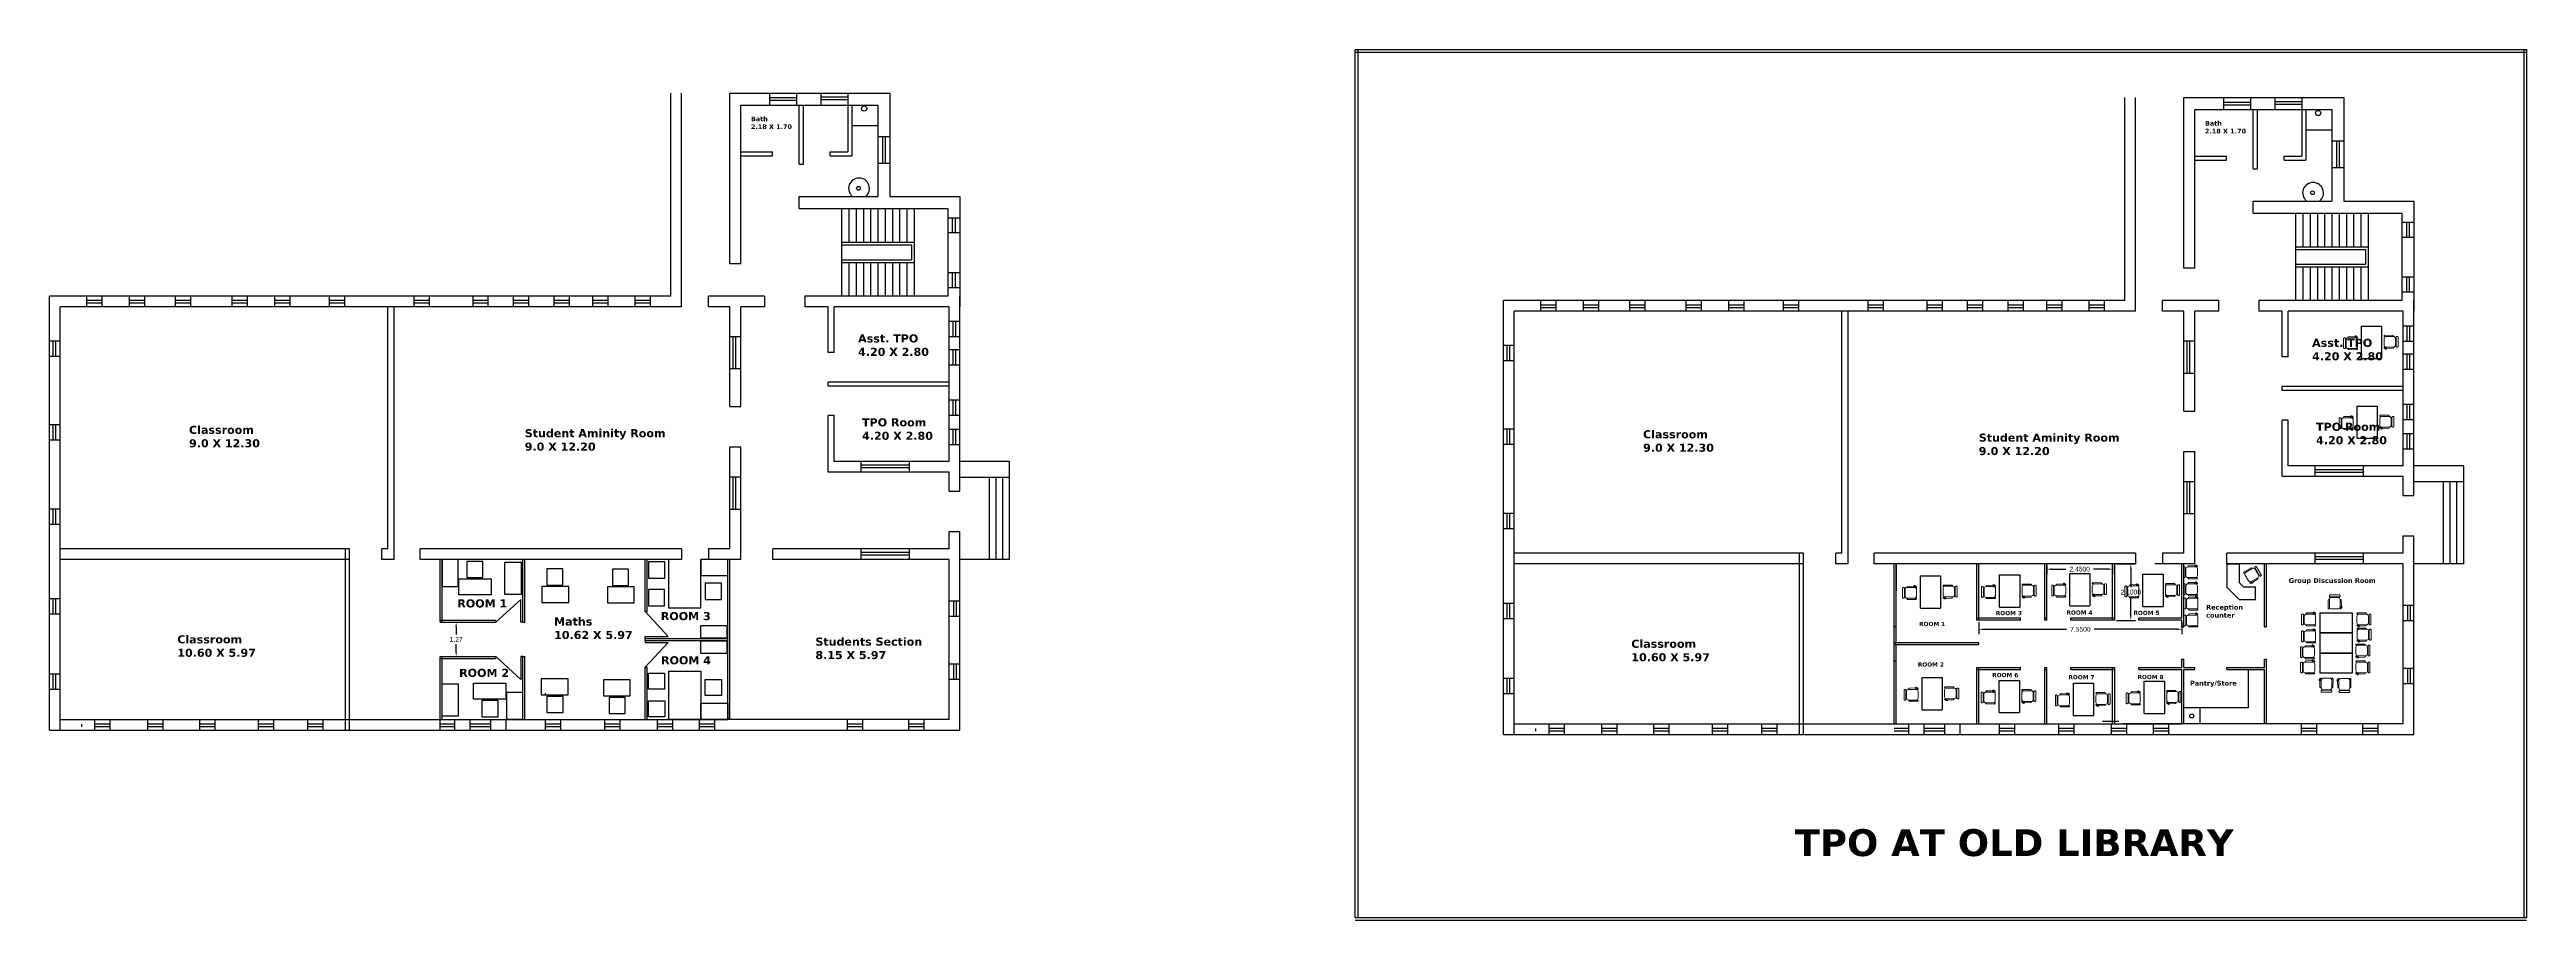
# Model space of a CAD drawing. Header units: inches. Extents: x 9 to 422, y -4 to 100.
# Drawn here: x 65.9 to 158, y 67 to 99.4 of the extents above; entities that cross this region are included whole.
import ezdxf

# ---------------------------------------------------------------- set-up
doc = ezdxf.new("R2010")
doc.units = ezdxf.units.IN
doc.header["$MEASUREMENT"] = 0
doc.layers.add('FUR', color=32, linetype='Continuous', lineweight=18)
doc.layers.add('FURN', color=10, linetype='Continuous', lineweight=9)
doc.dimstyles.get("Standard").update_dxf_attribs({"dimtxt": 0.18, "dimasz": 0.18, "dimexe": 0.18, "dimexo": 0.0625, "dimgap": 0.09, "dimtad": 0, "dimtih": 1, "dimtoh": 1, "dimdec": 4, "dimzin": 0, "dimdsep": 46, "dimtxsty": 'Standard', "dimcen": 0.09, "dimadec": 0, "dimazin": 0, "dimtfac": 1, "dimtdec": 4, "dimtofl": 0, "dimtmove": 0, "dimatfit": 3, "dimfxl": 1, "dimtolj": 1, "dimtzin": 0, "dimarcsym": 0})

msp = doc.modelspace()

# ---------------------------------------------------------------- texts
at = {"attachment_point": 1}
for s, insert, char_height, width in [('{\\fVerdana|b1|i0|c0|p34;Bath\\P2.18 X 1.70}', (91.98648, 96.8935), 0.1738292, 8.78742), ('{\\fVerdana|b1|i0|c0|p34;Bath\\P2.18 X 1.70}', (146.0427, 96.72853), 0.1738292, 8.78742), ('{\\fVerdana|b1|i0|c0|p34;Asst. TPO\\P4.20 X 2.80}', (95.96994, 88.78973), 0.3, 15.1656101), ('{\\fVerdana|b1|i0|c0|p34;Asst. TPO\\P4.20 X 2.80}', (150.02615, 88.62476), 0.3, 15.1656101), ('{\\fVerdana|b1|i0|c0|p34;TPO Room\\P4.20 X 2.80}', (96.11754, 85.66737), 0.3, 15.1656101), ('{\\fVerdana|b1|i0|c0|p34;Classroom\\P9.0 X 12.30}', (71.09713, 85.38905), 0.3, 15.1656101), ('{\\fVerdana|b1|i0|c0|p34;Student Aminity Room\\P9.0 X 12.20}', (83.5773, 85.26434), 0.3, 15.1656101), ('{\\fVerdana|b1|i0|c0|p34;Classroom\\P9.0 X 12.30}', (125.15334, 85.22408), 0.3, 15.1656101), ('{\\fVerdana|b1|i0|c0|p34;Student Aminity Room\\P9.0 X 12.20}', (137.63352, 85.09937), 0.3, 15.1656101), ('{\\fVerdana|b1|i0|c0|p34;TPO Room\\P4.20 X 2.80}', (150.17375, 85.5024), 0.3, 15.1656101), ('{\\fVerdana|b1|i0|c0|p34;Group Discussion Room}', (149.15555, 79.72), 0.1769591, 8.9456421), ('{\\fVerdana|b1|i0|c0|p34;ROOM 1}', (81.06952, 78.93194), 0.3, 15.1656101), ('{\\fVerdana|b1|i0|c0|p34;ROOM 3}', (88.63547, 78.45868), 0.3, 15.1656101), ('{\\fVerdana|b1|i0|c0|p34;ROOM 3}', (138.26641, 78.49903), 0.156805, 7.92681), ('{\\fVerdana|b1|i0|c0|p34;ROOM 4}', (140.89533, 78.51791), 0.156805, 7.92681), ('{\\fVerdana|b1|i0|c0|p34;ROOM 5}', (143.3851, 78.50582), 0.156805, 7.92681), ('{\\fVerdana|b1|i0|c0|p34;Reception \\Pcounter}', (146.08612, 78.72574), 0.1769591, 8.9456421), ('{\\fVerdana|b1|i0|c0|p34;Classroom\\P10.60 X 5.97}', (70.66032, 77.59459), 0.3, 15.1656101), ('{\\fVerdana|b1|i0|c0|p34;Maths\\P10.62 X 5.97}', (84.6693, 78.25735), 0.3, 15.1656101), ('{\\fVerdana|b1|i0|c0|p34;Students Section\\P8.15 X 5.97}', (94.38227, 77.51013), 0.3, 15.1656101), ('{\\fVerdana|b1|i0|c0|p34;Classroom\\P10.60 X 5.97}', (124.71654, 77.42962), 0.3, 15.1656101), ('{\\fVerdana|b1|i0|c0|p34;ROOM 1}', (135.41502, 78.09384), 0.156805, 7.92681), ('{\\fVerdana|b1|i0|c0|p34;ROOM 4}', (88.64435, 76.81536), 0.3, 15.1656101), ('{\\fVerdana|b1|i0|c0|p34;ROOM 2}', (135.37042, 76.58659), 0.156805, 7.92681), ('{\\fVerdana|b1|i0|c0|p34;ROOM 2}', (81.13817, 76.34699), 0.3, 15.1656101), ('{\\fVerdana|b1|i0|c0|p34;ROOM 6}', (138.13536, 76.1938), 0.156805, 7.92681), ('{\\fVerdana|b1|i0|c0|p34;ROOM 7}', (140.96641, 76.11336), 0.156805, 7.92681), ('{\\fVerdana|b1|i0|c0|p34;ROOM 8}', (143.535, 76.12074), 0.156805, 7.92681), ('{\\fVerdana|b1|i0|c0|p34;Pantry/Store}', (145.48371, 75.90238), 0.1769591, 8.9456421), ('{\\fVerdana|b1|i0|c0|p34;TPO AT OLD LIBRARY}', (130.7934, 70.38175), 1, 26.2659818)]:
    msp.add_mtext(s, dxfattribs=dict(at, insert=insert, char_height=char_height, width=width))

# ---------------------------------------------------------------- blocks, each defined once
blk = doc.blocks.new('*D35')
at = {"color": 0, "lineweight": -2, "transparency": 16777216}
for p, q in [((80.493, 78.079), (81.206, 78.079)), ((81.026, 77.899), (81.026, 77.621)), ((80.493, 76.804), (81.206, 76.804)), ((81.026, 76.984), (81.026, 77.261))]:
    blk.add_line(p, q, dxfattribs=at)
at = {"color": 0, "transparency": 16777216}
for points in [[(80.996, 77.899), (81.056, 77.899), (81.026, 78.079)], [(80.996, 76.984), (81.056, 76.984), (81.026, 76.804)]]:
    blk.add_solid(points, dxfattribs=at)
at = {"layer": 'Defpoints', "color": 0, "transparency": 16777216}
for p in [(80.43, 78.079), (81.026, 78.079), (80.43, 76.804)]:
    blk.add_point(p, dxfattribs=at)
at = {"color": 0, "transparency": 16777216, "insert": (81.026, 77.441), "char_height": 0.18, "attachment_point": 5}
blk.add_mtext('\\A1;1.27', dxfattribs=at)
blk = doc.blocks.new('CINE CHAIR')
at = {"layer": 'FUR', "color": 48, "lineweight": 0}
for p, q in [((448043.776, 57308.306), (448043.8, 57308.306)), ((448043.776, 57308.058), (448043.8, 57308.058))]:
    blk.add_line(p, q, dxfattribs=at)
blk.add_lwpolyline([(448043.45, 57308.434), (448043.678, 57308.423, -0.388092), (448043.695, 57308.404), (448043.695, 57308.401, -0.414214), (448043.676, 57308.382), (448043.367, 57308.382, -0.414214), (448043.348, 57308.401), (448043.348, 57308.404, -0.491313), (448043.377, 57308.423), (448043.384, 57308.436)], format="xyb", dxfattribs=at)
for points in [[(448043.424, 57308.382), (448043.7, 57308.382, -0.414214), (448043.776, 57308.306), (448043.776, 57308.058, -0.414214), (448043.7, 57307.982), (448043.424, 57307.982, -0.414214), (448043.348, 57308.058), (448043.348, 57308.306, -0.414214)], [(448043.379, 57307.938), (448043.678, 57307.94, 0.393133), (448043.695, 57307.959), (448043.695, 57307.963, 0.414214), (448043.676, 57307.982), (448043.367, 57307.982, 0.414214), (448043.348, 57307.963), (448043.348, 57307.966, 0.435766)], [(448043.828, 57308.382), (448043.842, 57308.382, -0.414214), (448043.871, 57308.353), (448043.871, 57308.01, -0.414214), (448043.842, 57307.982), (448043.828, 57307.982, -0.414214), (448043.8, 57308.01), (448043.8, 57308.353, -0.414214)]]:
    blk.add_lwpolyline(points, format="xyb", close=True, dxfattribs=at)
blk.add_circle((448043.417, 57308.422), 0.0249, dxfattribs=at)
blk.add_arc((448043.417, 57308.422), 0.0356, 19.66282, 156.94942, dxfattribs=at)
blk = doc.blocks.new('*D45')
at = {"color": 0, "lineweight": -2, "transparency": 16777216}
for p, q in [((142.749, 80.251), (143.466, 80.251)), ((143.286, 80.071), (143.286, 79.381)), ((143.286, 78.331), (143.286, 79.021)), ((142.749, 78.151), (143.466, 78.151))]:
    blk.add_line(p, q, dxfattribs=at)
at = {"color": 0, "transparency": 16777216}
for points in [[(143.256, 80.071), (143.316, 80.071), (143.286, 80.251)], [(143.256, 78.331), (143.316, 78.331), (143.286, 78.151)]]:
    blk.add_solid(points, dxfattribs=at)
at = {"layer": 'Defpoints', "color": 0, "transparency": 16777216}
for p in [(142.686, 80.251), (142.686, 78.151), (143.286, 78.151)]:
    blk.add_point(p, dxfattribs=at)
at = {"color": 0, "transparency": 16777216, "insert": (143.286, 79.201), "char_height": 0.18, "attachment_point": 5}
blk.add_mtext('\\A1;2.1000', dxfattribs=at)
blk = doc.blocks.new('*D46')
at = {"color": 0, "lineweight": -2, "transparency": 16777216}
for p, q in [((140.161, 80.189), (140.161, 79.875)), ((142.611, 80.189), (142.611, 79.875)), ((140.341, 80.055), (140.876, 80.055)), ((142.431, 80.055), (141.896, 80.055))]:
    blk.add_line(p, q, dxfattribs=at)
at = {"color": 0, "transparency": 16777216}
for points in [[(140.341, 80.085), (140.341, 80.025), (140.161, 80.055)], [(142.431, 80.085), (142.431, 80.025), (142.611, 80.055)]]:
    blk.add_solid(points, dxfattribs=at)
at = {"layer": 'Defpoints', "color": 0, "transparency": 16777216}
for p in [(140.161, 80.251), (142.611, 80.251), (142.611, 80.055)]:
    blk.add_point(p, dxfattribs=at)
at = {"color": 0, "transparency": 16777216, "insert": (141.386, 80.055), "char_height": 0.18, "attachment_point": 5}
blk.add_mtext('\\A1;2.4500', dxfattribs=at)
blk = doc.blocks.new('*D47')
at = {"color": 0, "lineweight": -2, "transparency": 16777216}
for p, q in [((137.636, 78.089), (137.636, 77.637)), ((137.816, 77.817), (140.901, 77.817)), ((145.006, 77.817), (141.921, 77.817)), ((145.186, 78.089), (145.186, 77.637))]:
    blk.add_line(p, q, dxfattribs=at)
at = {"color": 0, "transparency": 16777216}
for points in [[(137.816, 77.847), (137.816, 77.787), (137.636, 77.817)], [(145.006, 77.847), (145.006, 77.787), (145.186, 77.817)]]:
    blk.add_solid(points, dxfattribs=at)
at = {"layer": 'Defpoints', "color": 0, "transparency": 16777216}
for p in [(137.636, 78.151), (145.186, 78.151), (145.186, 77.817)]:
    blk.add_point(p, dxfattribs=at)
at = {"color": 0, "transparency": 16777216, "insert": (141.411, 77.817), "char_height": 0.18, "attachment_point": 5}
blk.add_mtext('\\A1;7.5500', dxfattribs=at)

# ---------------------------------------------------------------- dimensions: what is measured, and where the dimension line sits
for base, p1, p2, picture, middle in [((142.61136, 80.05507), (140.16136, 80.25142), (142.61136, 80.25142), '*D46', (141.38636, 80.05507)), ((145.18636, 77.81663), (137.63636, 78.15142), (145.18636, 78.15142), '*D47', (141.41136, 77.81663))]:
    dim = msp.add_linear_dim(base=base, p1=p1, p2=p2, dimstyle='Standard')
    dim.commit()
    dim.dimension.update_dxf_attribs({"geometry": picture, "text_midpoint": middle})
dim = msp.add_linear_dim(base=(143.28645, 78.15142), p1=(142.68636, 80.25142), p2=(142.68636, 78.15142), angle=90, dimstyle='Standard')
dim.commit()
dim.dimension.update_dxf_attribs({"geometry": '*D45', "text_midpoint": (143.28645, 79.20142)})
dim = msp.add_linear_dim(base=(81.0259222123, 78.0788894336), p1=(80.4301443953, 76.8038894336), p2=(80.4301443953, 78.0788894336), angle=90, dimstyle='Standard', override={"dimdec": 2})
dim.commit()
dim.dimension.update_dxf_attribs({"geometry": '*D35', "text_midpoint": (81.0259222123, 77.4413894336)})

# ---------------------------------------------------------------- linework, layer by layer
for p, q in [((114.45566, 99.38751), (157.99561, 99.38751)), ((114.45566, 67.08463), (114.45566, 99.38751)), ((114.45566, 99.28751), (157.99561, 99.28751)), ((114.55566, 67.08463), (114.55566, 99.38751)), ((157.89561, 99.38751), (157.89561, 67.08463)), ((157.99561, 99.38751), (157.99561, 67.08463)), ((89.00514, 90.21639), (89.00514, 97.76639)), ((89.40514, 89.81639), (89.40514, 97.76639)), ((91.20514, 97.76639), (97.15514, 97.76639)), ((91.20514, 97.76639), (97.15514, 97.76639)), ((91.20514, 91.41639), (91.20514, 97.76639)), ((92.67636, 97.76639), (92.67636, 97.31639)), ((93.67636, 97.76639), (93.67636, 97.31639)), ((94.5896, 97.76639), (94.5896, 97.31639)), ((95.5896, 97.76639), (95.5896, 95.58639)), ((97.15514, 97.76639), (97.15514, 93.91639)), ((91.60514, 97.31639), (96.70514, 97.31639)), ((91.60514, 91.41639), (91.60514, 97.31639)), ((93.67636, 97.58576), (92.67636, 97.58576)), ((93.67636, 97.48576), (92.67636, 97.48576)), ((93.78514, 95.11639), (93.78514, 97.31639)), ((93.93514, 95.11639), (93.93514, 97.31639)), ((95.5896, 97.60949), (94.5896, 97.60949)), ((95.5896, 97.50949), (94.5896, 97.50949)), ((95.7396, 97.31639), (95.7396, 95.43639)), ((96.70514, 97.31639), (96.70514, 93.91639)), ((143.06136, 90.05142), (143.06136, 97.60142)), ((143.46136, 89.65142), (143.46136, 97.60142)), ((145.26136, 91.25142), (145.26136, 97.60142)), ((145.26136, 97.60142), (151.21136, 97.60142)), ((145.26136, 97.60142), (151.21136, 97.60142)), ((145.66136, 97.15142), (150.76136, 97.15142)), ((145.66136, 91.25142), (145.66136, 97.15142)), ((146.73258, 97.60142), (146.73258, 97.15142)), ((147.73258, 97.42078), (146.73258, 97.42078)), ((147.73258, 97.32078), (146.73258, 97.32078)), ((147.73258, 97.60142), (147.73258, 97.15142)), ((147.84136, 94.95142), (147.84136, 97.15142)), ((147.99136, 94.95142), (147.99136, 97.15142)), ((148.64582, 97.60142), (148.64582, 97.15142)), ((149.64582, 97.44452), (148.64582, 97.44452)), ((149.64582, 97.34452), (148.64582, 97.34452)), ((149.64582, 97.60142), (149.64582, 95.42142)), ((149.79582, 97.15142), (149.79582, 95.27142)), ((150.76136, 97.15142), (150.76136, 93.75142)), ((151.21136, 97.60142), (151.21136, 93.75142)), ((95.7396, 96.56639), (96.70514, 96.56639)), ((97.15514, 96.14473), (96.70514, 96.14473)), ((96.88403, 95.14473), (96.88403, 96.14473)), ((96.98403, 95.14473), (96.98403, 96.14473)), ((149.79582, 96.40142), (150.76136, 96.40142)), ((151.21136, 95.97976), (150.76136, 95.97976)), ((150.94025, 94.97976), (150.94025, 95.97976)), ((151.04025, 94.97976), (151.04025, 95.97976)), ((91.60514, 95.58639), (92.78514, 95.58639)), ((91.60514, 95.43639), (92.78514, 95.43639)), ((92.78514, 95.43639), (92.78514, 95.58639)), ((93.78514, 95.11639), (93.93514, 95.11639)), ((94.93514, 95.58639), (95.5896, 95.58639)), ((94.93514, 95.43639), (94.93514, 95.58639)), ((94.93514, 95.43639), (95.7396, 95.43639)), ((97.15514, 95.14473), (96.70514, 95.14473)), ((145.66136, 95.42142), (146.84136, 95.42142)), ((145.66136, 95.27142), (146.84136, 95.27142)), ((146.84136, 95.27142), (146.84136, 95.42142)), ((147.84136, 94.95142), (147.99136, 94.95142)), ((148.99136, 95.42142), (149.64582, 95.42142)), ((148.99136, 95.27142), (148.99136, 95.42142)), ((148.99136, 95.27142), (149.79582, 95.27142)), ((151.21136, 94.97976), (150.76136, 94.97976)), ((93.78514, 93.91639), (96.70514, 93.91639)), ((93.78514, 93.46639), (93.78514, 93.91639)), ((93.78514, 93.46639), (99.30514, 93.46639)), ((95.35514, 93.46639), (95.35514, 92.11639)), ((95.62514, 93.46639), (95.62514, 92.21639)), ((95.89514, 93.46639), (95.89514, 92.21639)), ((96.16514, 93.46639), (96.16514, 92.21639)), ((96.43514, 93.46639), (96.43514, 92.21639)), ((96.70514, 93.46639), (96.70514, 92.21639)), ((96.97514, 93.46639), (96.97514, 92.21639)), ((97.15514, 93.91639), (99.75514, 93.91639)), ((97.24514, 93.46639), (97.24514, 92.21639)), ((97.51514, 93.46639), (97.51514, 92.21639)), ((97.78514, 93.46639), (97.78514, 92.21639)), ((98.05514, 93.46639), (98.05514, 90.21639)), ((99.30514, 93.46639), (99.30514, 90.21639)), ((99.30514, 93.12426), (99.75514, 93.12426)), ((99.48598, 92.57426), (99.48598, 93.12426)), ((99.58598, 92.57426), (99.58598, 93.12426)), ((99.75514, 93.91639), (99.75514, 89.81639)), ((147.84136, 93.75142), (150.76136, 93.75142)), ((147.84136, 93.30142), (147.84136, 93.75142)), ((147.84136, 93.30142), (153.36136, 93.30142)), ((149.41136, 93.30142), (149.41136, 91.95142)), ((149.68136, 93.30142), (149.68136, 92.05142)), ((149.95136, 93.30142), (149.95136, 92.05142)), ((150.22136, 93.30142), (150.22136, 92.05142)), ((150.49136, 93.30142), (150.49136, 92.05142)), ((150.76136, 93.30142), (150.76136, 92.05142)), ((151.03136, 93.30142), (151.03136, 92.05142)), ((151.21136, 93.75142), (153.81136, 93.75142)), ((151.30136, 93.30142), (151.30136, 92.05142)), ((151.57136, 93.30142), (151.57136, 92.05142)), ((151.84136, 93.30142), (151.84136, 92.05142)), ((152.11136, 93.30142), (152.11136, 90.05142)), ((153.36136, 93.30142), (153.36136, 90.05142)), ((153.81136, 93.75142), (153.81136, 89.65142)), ((95.35514, 92.21639), (98.05514, 92.21639)), ((95.35514, 92.11639), (97.95514, 92.11639)), ((95.35514, 92.11639), (95.35514, 90.21639)), ((97.95514, 92.11639), (97.95514, 91.56639)), ((99.30514, 92.57426), (99.75514, 92.57426)), ((153.36136, 92.95929), (153.81136, 92.95929)), ((153.36136, 92.40929), (153.81136, 92.40929)), ((153.5422, 92.40929), (153.5422, 92.95929)), ((153.6422, 92.40929), (153.6422, 92.95929)), ((91.60514, 91.41639), (91.20514, 91.41639)), ((95.35514, 91.56639), (97.95514, 91.56639)), ((95.35514, 91.46639), (98.05514, 91.46639)), ((95.62514, 91.46639), (95.62514, 90.21639)), ((95.89514, 91.46639), (95.89514, 90.21639)), ((96.16514, 91.46639), (96.16514, 90.21639)), ((96.43514, 91.46639), (96.43514, 90.21639)), ((96.70514, 91.46639), (96.70514, 90.21639)), ((96.97514, 91.46639), (96.97514, 90.21639)), ((97.24514, 91.46639), (97.24514, 90.21639)), ((97.51514, 91.46639), (97.51514, 90.21639)), ((97.78514, 91.46639), (97.78514, 90.21639)), ((145.66136, 91.25142), (145.26136, 91.25142)), ((149.41136, 92.05142), (152.11136, 92.05142)), ((149.41136, 91.95142), (152.01136, 91.95142)), ((149.41136, 91.95142), (149.41136, 90.05142)), ((149.41136, 91.40142), (152.01136, 91.40142)), ((149.41136, 91.30142), (152.11136, 91.30142)), ((149.68136, 91.30142), (149.68136, 90.05142)), ((149.95136, 91.30142), (149.95136, 90.05142)), ((150.22136, 91.30142), (150.22136, 90.05142)), ((150.49136, 91.30142), (150.49136, 90.05142)), ((150.76136, 91.30142), (150.76136, 90.05142)), ((151.03136, 91.30142), (151.03136, 90.05142)), ((151.30136, 91.30142), (151.30136, 90.05142)), ((151.57136, 91.30142), (151.57136, 90.05142)), ((151.84136, 91.30142), (151.84136, 90.05142)), ((152.01136, 91.95142), (152.01136, 91.40142)), ((99.30514, 91.08968), (99.75514, 91.08968)), ((99.30514, 90.53968), (99.75514, 90.53968)), ((99.48598, 90.53968), (99.48598, 91.08968)), ((99.58598, 90.53968), (99.58598, 91.08968)), ((153.36136, 90.92471), (153.81136, 90.92471)), ((153.36136, 90.37471), (153.81136, 90.37471)), ((153.5422, 90.37471), (153.5422, 90.92471)), ((153.6422, 90.37471), (153.6422, 90.92471)), ((65.91014, 74.06639), (65.91014, 90.21639)), ((89.00514, 90.21639), (65.91014, 90.21639)), ((66.31014, 74.06639), (66.31014, 89.81639)), ((89.40514, 89.81639), (66.31014, 89.81639)), ((67.3011, 89.81639), (67.3011, 90.21639)), ((67.3011, 90.05859), (67.8711, 90.05859)), ((67.3011, 89.95859), (67.8711, 89.95859)), ((67.8711, 89.81639), (67.8711, 90.21639)), ((68.88549, 89.81639), (68.88549, 90.21639)), ((68.88549, 90.05859), (69.45549, 90.05859)), ((68.88549, 89.95859), (69.45549, 89.95859)), ((69.45549, 89.81639), (69.45549, 90.21639)), ((70.5992, 89.81639), (70.5992, 90.21639)), ((70.5992, 90.05859), (71.1692, 90.05859)), ((70.5992, 89.95859), (71.1692, 89.95859)), ((71.1692, 89.81639), (71.1692, 90.21639)), ((72.70093, 89.81639), (72.70093, 90.21639)), ((72.70093, 90.05859), (73.27093, 90.05859)), ((72.70093, 89.95859), (73.27093, 89.95859)), ((73.27093, 89.81639), (73.27093, 90.21639)), ((74.28532, 89.81639), (74.28532, 90.21639)), ((74.28532, 90.05859), (74.85532, 90.05859)), ((74.28532, 89.95859), (74.85532, 89.95859)), ((74.85532, 89.81639), (74.85532, 90.21639)), ((76.32238, 89.81639), (76.32238, 90.21639)), ((76.32238, 90.05859), (76.89238, 90.05859)), ((76.32238, 89.95859), (76.89238, 89.95859)), ((76.89238, 89.81639), (76.89238, 90.21639)), ((78.49014, 80.81639), (78.49014, 89.81639)), ((78.72014, 80.41639), (78.72014, 89.81639)), ((79.46372, 89.81639), (79.46372, 90.21639)), ((79.46372, 90.05859), (80.03372, 90.05859)), ((79.46372, 89.95859), (80.03372, 89.95859)), ((80.03372, 89.81639), (80.03372, 90.21639)), ((81.65338, 89.81639), (81.65338, 90.21639)), ((81.65338, 90.05859), (82.22338, 90.05859)), ((81.65338, 89.95859), (82.22338, 89.95859)), ((82.22338, 89.81639), (82.22338, 90.21639)), ((83.15934, 89.81639), (83.15934, 90.21639)), ((83.15934, 90.05859), (83.72934, 90.05859)), ((83.15934, 89.95859), (83.72934, 89.95859)), ((83.72934, 89.81639), (83.72934, 90.21639)), ((84.66531, 89.81639), (84.66531, 90.21639)), ((84.66531, 90.05859), (85.23531, 90.05859)), ((84.66531, 89.95859), (85.23531, 89.95859)), ((85.23531, 89.81639), (85.23531, 90.21639)), ((86.10719, 89.81639), (86.10719, 90.21639)), ((86.10719, 90.05859), (86.67719, 90.05859)), ((86.10719, 89.95859), (86.67719, 89.95859)), ((86.67719, 89.81639), (86.67719, 90.21639)), ((87.67725, 89.81639), (87.67725, 90.21639)), ((87.67725, 90.05859), (88.24725, 90.05859)), ((87.67725, 89.95859), (88.24725, 89.95859)), ((88.24725, 89.81639), (88.24725, 90.21639)), ((90.40514, 89.81639), (90.40514, 90.21639)), ((92.48831, 90.21639), (90.40514, 90.21639)), ((91.20514, 89.81639), (90.40514, 89.81639)), ((92.48831, 90.21639), (90.69579, 90.21639)), ((91.20514, 89.81639), (90.69579, 89.81639)), ((91.20514, 86.10305), (91.20514, 89.81639)), ((91.60514, 89.76639), (91.60514, 89.81639)), ((92.48831, 89.81639), (91.60514, 89.81639)), ((92.48831, 89.81639), (91.60514, 89.81639)), ((91.60514, 86.10305), (91.60514, 89.81639)), ((92.48831, 90.21639), (92.48831, 89.81639)), ((99.30514, 90.21639), (93.98831, 90.21639)), ((99.30514, 90.21639), (93.98831, 90.21639)), ((93.98831, 90.21639), (93.98831, 89.81639)), ((94.85514, 89.81639), (93.98831, 89.81639)), ((94.85514, 89.81639), (93.98831, 89.81639)), ((94.85514, 88.11639), (94.85514, 89.81639)), ((99.35514, 89.81639), (95.08514, 89.81639)), ((99.35514, 89.81639), (95.08514, 89.81639)), ((95.08514, 88.11639), (95.08514, 89.81639)), ((99.35514, 84.06639), (99.35514, 89.81639)), ((99.75514, 82.96029), (99.75514, 90.21639)), ((119.96636, 73.90142), (119.96636, 90.05142)), ((143.06136, 90.05142), (119.96636, 90.05142)), ((120.36636, 73.90142), (120.36636, 89.65142)), ((143.46136, 89.65142), (120.36636, 89.65142)), ((121.35732, 89.65142), (121.35732, 90.05142)), ((121.35732, 89.89362), (121.92732, 89.89362)), ((121.35732, 89.79362), (121.92732, 89.79362)), ((121.92732, 89.65142), (121.92732, 90.05142)), ((122.9417, 89.65142), (122.9417, 90.05142)), ((122.9417, 89.89362), (123.5117, 89.89362)), ((122.9417, 89.79362), (123.5117, 89.79362)), ((123.5117, 89.65142), (123.5117, 90.05142)), ((124.65542, 89.65142), (124.65542, 90.05142)), ((124.65542, 89.89362), (125.22542, 89.89362)), ((124.65542, 89.79362), (125.22542, 89.79362)), ((125.22542, 89.65142), (125.22542, 90.05142)), ((126.75715, 89.65142), (126.75715, 90.05142)), ((126.75715, 89.89362), (127.32715, 89.89362)), ((126.75715, 89.79362), (127.32715, 89.79362)), ((127.32715, 89.65142), (127.32715, 90.05142)), ((128.34153, 89.65142), (128.34153, 90.05142)), ((128.34153, 89.89362), (128.91153, 89.89362)), ((128.34153, 89.79362), (128.91153, 89.79362)), ((128.91153, 89.65142), (128.91153, 90.05142)), ((130.37859, 89.65142), (130.37859, 90.05142)), ((130.37859, 89.89362), (130.94859, 89.89362)), ((130.37859, 89.79362), (130.94859, 89.79362)), ((130.94859, 89.65142), (130.94859, 90.05142)), ((132.54636, 80.65142), (132.54636, 89.65142)), ((132.77636, 80.25142), (132.77636, 89.65142)), ((133.51994, 89.65142), (133.51994, 90.05142)), ((133.51994, 89.89362), (134.08994, 89.89362)), ((133.51994, 89.79362), (134.08994, 89.79362)), ((134.08994, 89.65142), (134.08994, 90.05142)), ((135.70959, 89.65142), (135.70959, 90.05142)), ((135.70959, 89.89362), (136.27959, 89.89362)), ((135.70959, 89.79362), (136.27959, 89.79362)), ((136.27959, 89.65142), (136.27959, 90.05142)), ((137.21556, 89.65142), (137.21556, 90.05142)), ((137.21556, 89.89362), (137.78556, 89.89362)), ((137.21556, 89.79362), (137.78556, 89.79362)), ((137.78556, 89.65142), (137.78556, 90.05142)), ((138.72153, 89.65142), (138.72153, 90.05142)), ((138.72153, 89.89362), (139.29153, 89.89362)), ((138.72153, 89.79362), (139.29153, 89.79362)), ((139.29153, 89.65142), (139.29153, 90.05142)), ((140.16341, 89.65142), (140.16341, 90.05142)), ((140.16341, 89.89362), (140.73341, 89.89362)), ((140.16341, 89.79362), (140.73341, 89.79362)), ((140.73341, 89.65142), (140.73341, 90.05142)), ((141.73346, 89.65142), (141.73346, 90.05142)), ((141.73346, 89.89362), (142.30346, 89.89362)), ((141.73346, 89.79362), (142.30346, 89.79362)), ((142.30346, 89.65142), (142.30346, 90.05142)), ((144.46136, 89.65142), (144.46136, 90.05142)), ((146.54452, 90.05142), (144.46136, 90.05142)), ((145.26136, 89.65142), (144.46136, 89.65142)), ((146.54452, 90.05142), (144.75201, 90.05142)), ((145.26136, 89.65142), (144.75201, 89.65142)), ((145.26136, 85.93807), (145.26136, 89.65142)), ((145.66136, 85.93807), (145.66136, 89.65142)), ((146.54452, 89.65142), (145.66136, 89.65142)), ((145.66136, 89.60142), (145.66136, 89.65142)), ((146.54452, 89.65142), (145.66136, 89.65142)), ((146.54452, 90.05142), (146.54452, 89.65142)), ((153.36136, 90.05142), (148.04452, 90.05142)), ((153.36136, 90.05142), (148.04452, 90.05142)), ((148.04452, 90.05142), (148.04452, 89.65142)), ((148.91136, 89.65142), (148.04452, 89.65142)), ((148.91136, 89.65142), (148.04452, 89.65142)), ((148.91136, 87.95142), (148.91136, 89.65142)), ((149.14136, 87.95142), (149.14136, 89.65142)), ((153.41136, 89.65142), (149.14136, 89.65142)), ((153.41136, 89.65142), (149.14136, 89.65142)), ((153.41136, 83.90142), (153.41136, 89.65142)), ((153.81136, 82.79532), (153.81136, 90.05142)), ((66.31014, 88.53523), (65.91014, 88.53523)), ((66.02779, 88.53523), (66.02779, 87.96523)), ((66.12779, 88.53523), (66.12779, 87.96523)), ((91.20514, 88.71486), (91.60514, 88.71486)), ((91.31432, 88.71486), (91.31432, 87.51486)), ((91.41432, 88.71486), (91.41432, 87.51486)), ((99.75514, 89.26456), (99.35514, 89.26456)), ((99.75514, 88.69456), (99.35514, 88.69456)), ((99.49546, 89.26456), (99.49546, 88.69456)), ((99.59546, 89.26456), (99.59546, 88.69456)), ((145.26136, 88.54989), (145.66136, 88.54989)), ((145.37054, 88.54989), (145.37054, 87.34989)), ((145.47054, 88.54989), (145.47054, 87.34989)), ((151.86217, 87.89787), (151.86217, 89.09787)), ((151.86217, 89.09787), (152.61217, 89.09787)), ((152.61217, 89.09787), (152.61217, 87.89787)), ((153.81136, 89.09959), (153.41136, 89.09959)), ((153.81136, 88.52959), (153.41136, 88.52959)), ((153.55168, 89.09959), (153.55168, 88.52959)), ((153.65168, 89.09959), (153.65168, 88.52959)), ((66.31014, 87.96523), (65.91014, 87.96523)), ((91.20514, 87.51486), (91.60514, 87.51486)), ((95.08514, 88.11639), (94.85514, 88.11639)), ((99.75514, 88.21644), (99.35514, 88.21644)), ((99.75514, 87.64644), (99.35514, 87.64644)), ((99.49546, 88.21644), (99.49546, 87.64644)), ((99.59546, 88.21644), (99.59546, 87.64644)), ((120.36636, 88.37026), (119.96636, 88.37026)), ((120.36636, 87.80026), (119.96636, 87.80026)), ((120.08401, 88.37026), (120.08401, 87.80026)), ((120.18401, 88.37026), (120.18401, 87.80026)), ((149.14136, 87.95142), (148.91136, 87.95142)), ((151.86217, 87.89787), (152.61217, 87.89787)), ((153.81136, 88.05147), (153.41136, 88.05147)), ((153.81136, 87.48147), (153.41136, 87.48147)), ((153.55168, 88.05147), (153.55168, 87.48147)), ((153.65168, 88.05147), (153.65168, 87.48147)), ((99.35514, 87.01639), (94.85514, 87.01639)), ((94.85514, 86.86639), (94.85514, 87.01639)), ((99.35514, 86.86639), (94.85514, 86.86639)), ((145.26136, 87.34989), (145.66136, 87.34989)), ((148.91136, 86.70142), (148.91136, 86.85142)), ((153.41136, 86.85142), (148.91136, 86.85142)), ((153.41136, 86.70142), (148.91136, 86.70142)), ((91.20514, 86.10305), (91.60514, 86.10305)), ((94.85514, 83.66639), (94.85514, 85.76639)), ((95.08514, 85.76639), (94.85514, 85.76639)), ((95.08514, 84.06639), (95.08514, 85.76639)), ((99.75514, 86.34648), (99.35514, 86.34648)), ((99.75514, 85.77648), (99.35514, 85.77648)), ((99.49546, 86.34648), (99.49546, 85.76737)), ((99.59546, 86.34648), (99.59546, 85.76737)), ((145.26136, 85.93807), (145.66136, 85.93807)), ((151.70078, 84.92269), (151.70078, 86.12269)), ((151.70078, 86.12269), (152.45078, 86.12269)), ((152.45078, 86.12269), (152.45078, 84.92269)), ((153.81136, 86.18151), (153.41136, 86.18151)), ((153.55168, 86.18151), (153.55168, 85.6024)), ((153.65168, 86.18151), (153.65168, 85.6024)), ((66.31014, 85.42999), (65.91014, 85.42999)), ((66.31014, 84.85999), (65.91014, 84.85999)), ((66.02779, 85.42999), (66.02779, 84.85999)), ((66.12779, 85.42999), (66.12779, 84.85999)), ((99.75514, 85.25605), (99.35514, 85.25605)), ((99.49546, 85.25605), (99.49546, 84.68605)), ((99.59546, 85.25605), (99.59546, 84.68605)), ((120.36636, 85.26502), (119.96636, 85.26502)), ((120.08401, 85.26502), (120.08401, 84.69502)), ((120.18401, 85.26502), (120.18401, 84.69502)), ((148.91136, 83.50142), (148.91136, 85.60142)), ((149.14136, 85.60142), (148.91136, 85.60142)), ((149.14136, 83.90142), (149.14136, 85.60142)), ((151.70078, 84.92269), (152.45078, 84.92269)), ((153.81136, 85.61151), (153.41136, 85.61151)), ((153.81136, 85.09108), (153.41136, 85.09108)), ((153.55168, 85.09108), (153.55168, 84.52108)), ((153.65168, 85.09108), (153.65168, 84.52108)), ((91.20514, 80.81639), (91.20514, 84.60305)), ((91.20514, 84.60305), (91.60514, 84.60305)), ((91.60514, 80.4146), (91.60514, 84.60305)), ((99.35514, 84.06639), (95.08514, 84.06639)), ((96.06662, 84.06639), (96.06662, 83.66639)), ((97.86662, 83.91876), (96.06662, 83.91876)), ((97.86662, 83.81876), (96.06662, 83.81876)), ((97.86662, 84.06639), (97.86662, 83.66639)), ((99.75514, 84.68605), (99.35514, 84.68605)), ((101.60514, 84.06639), (99.75514, 84.06639)), ((101.60514, 80.4146), (101.60514, 84.06639)), ((120.36636, 84.69502), (119.96636, 84.69502)), ((145.26136, 80.65142), (145.26136, 84.43807)), ((145.26136, 84.43807), (145.66136, 84.43807)), ((145.66136, 80.24963), (145.66136, 84.43807)), ((153.41136, 83.90142), (149.14136, 83.90142)), ((150.12283, 83.90142), (150.12283, 83.50142)), ((151.92283, 83.90142), (151.92283, 83.50142)), ((153.81136, 84.52108), (153.41136, 84.52108)), ((155.66136, 83.90142), (153.81136, 83.90142)), ((155.66136, 80.24963), (155.66136, 83.90142)), ((91.20514, 83.48718), (91.60514, 83.48718)), ((91.31432, 83.48718), (91.31432, 82.28718)), ((91.41432, 83.48718), (91.41432, 82.28718)), ((99.35514, 83.66639), (94.85514, 83.66639)), ((99.35514, 82.96029), (99.35514, 83.66639)), ((99.35514, 82.96029), (99.75514, 82.96029)), ((101.60514, 83.46639), (99.75514, 83.46639)), ((100.85514, 80.4146), (100.85514, 83.46639)), ((101.10514, 80.4146), (101.10514, 83.46639)), ((101.35514, 80.4146), (101.35514, 83.46639)), ((145.26136, 83.32221), (145.66136, 83.32221)), ((145.37054, 83.32221), (145.37054, 82.12221)), ((145.47054, 83.32221), (145.47054, 82.12221)), ((153.41136, 83.50142), (148.91136, 83.50142)), ((151.92283, 83.75378), (150.12283, 83.75378)), ((151.92283, 83.65378), (150.12283, 83.65378)), ((153.41136, 82.79532), (153.41136, 83.50142)), ((155.66136, 83.30142), (153.81136, 83.30142)), ((154.91136, 80.24963), (154.91136, 83.30142)), ((155.16136, 80.24963), (155.16136, 83.30142)), ((155.41136, 80.24963), (155.41136, 83.30142)), ((66.31014, 82.29206), (65.91014, 82.29206)), ((66.02779, 82.29206), (66.02779, 81.72206)), ((66.12779, 82.29206), (66.12779, 81.72206)), ((91.20514, 82.28718), (91.60514, 82.28718)), ((120.36636, 82.12709), (119.96636, 82.12709)), ((120.08401, 82.12709), (120.08401, 81.55709)), ((120.18401, 82.12709), (120.18401, 81.55709)), ((145.26136, 82.12221), (145.66136, 82.12221)), ((153.41136, 82.79532), (153.81136, 82.79532)), ((66.31014, 81.72206), (65.91014, 81.72206)), ((99.35514, 80.81639), (99.35514, 81.46029)), ((99.35514, 81.46029), (99.75514, 81.46029)), ((99.75514, 74.06639), (99.75514, 81.46029)), ((120.36636, 81.55709), (119.96636, 81.55709)), ((153.41136, 80.65142), (153.41136, 81.29532)), ((153.41136, 81.29532), (153.81136, 81.29532)), ((153.81136, 73.90142), (153.81136, 81.29532)), ((77.06014, 80.81639), (66.31014, 80.81639)), ((77.06014, 80.41639), (66.31014, 80.41639)), ((76.91014, 74.06639), (76.91014, 80.81639)), ((77.06014, 74.06639), (77.06014, 80.81639)), ((78.49014, 80.81639), (78.26014, 80.81639)), ((78.26014, 80.41639), (78.26014, 80.81639)), ((78.49014, 80.41639), (78.26014, 80.41639)), ((78.72014, 80.41639), (78.49014, 80.41639)), ((79.69014, 80.41639), (79.69014, 80.81639)), ((89.40514, 80.81639), (79.69014, 80.81639)), ((89.40514, 80.41639), (79.69014, 80.41639)), ((80.43014, 78.07889), (80.43014, 80.41639)), ((81.10131, 80.41616), (80.50131, 80.41616)), ((80.50131, 80.41616), (80.50131, 79.41616)), ((80.50514, 78.07889), (80.50514, 80.41639)), ((81.10131, 79.41616), (81.10131, 80.41616)), ((82.01814, 80.34386), (81.41814, 80.34386)), ((81.41814, 80.34386), (81.41814, 79.74386)), ((82.01814, 79.74386), (82.01814, 80.34386)), ((82.84166, 79.11557), (82.84166, 80.31557)), ((82.84166, 80.31557), (83.44166, 80.31557)), ((83.44166, 80.31557), (83.44166, 79.11557)), ((83.50514, 78.07889), (83.50514, 80.41639)), ((83.58014, 78.07889), (83.58014, 80.41639)), ((88.05514, 78.47889), (88.05514, 80.41639)), ((88.13014, 78.47889), (88.13014, 80.41639)), ((88.78012, 80.3251), (88.18012, 80.3251)), ((88.18012, 80.3251), (88.18012, 79.7251)), ((88.78012, 79.7251), (88.78012, 80.3251)), ((89.40514, 80.4146), (88.92692, 80.4146)), ((88.92692, 80.4146), (88.92692, 78.6146)), ((89.40514, 80.81639), (89.40514, 80.4146)), ((90.12692, 78.6146), (90.12692, 80.4146)), ((90.12692, 80.4146), (90.12692, 79.8146)), ((91.60514, 80.4146), (90.12692, 80.4146)), ((91.20514, 80.81639), (90.40514, 80.81639)), ((90.40514, 80.81639), (90.40514, 80.4146)), ((91.60514, 80.41639), (90.40514, 80.41639)), ((91.12692, 79.8146), (91.12692, 80.4146)), ((91.13014, 74.46639), (91.13014, 80.41639)), ((91.20514, 74.46612), (91.20514, 80.41639)), ((99.35514, 80.81639), (92.80514, 80.81639)), ((92.80514, 80.4146), (92.80514, 80.81639)), ((99.35514, 80.41639), (92.80514, 80.41639)), ((99.35514, 80.4146), (92.80514, 80.4146)), ((96.06662, 80.81639), (96.06662, 80.4146)), ((97.86662, 80.67941), (96.06662, 80.67941)), ((97.86662, 80.57941), (96.06662, 80.57941)), ((97.86662, 80.81639), (97.86662, 80.4146)), ((99.35514, 74.46612), (99.35514, 80.41639)), ((101.60514, 80.4146), (99.75514, 80.4146)), ((131.11636, 80.65142), (120.36636, 80.65142)), ((131.11636, 80.25142), (120.36636, 80.25142)), ((130.96636, 73.90142), (130.96636, 80.65142)), ((131.11636, 73.90142), (131.11636, 80.65142)), ((132.31636, 80.25142), (132.31636, 80.65142)), ((132.54636, 80.65142), (132.31636, 80.65142)), ((132.54636, 80.25142), (132.31636, 80.25142)), ((132.77636, 80.25142), (132.54636, 80.25142)), ((133.74636, 80.25142), (133.74636, 80.65142)), ((143.46136, 80.65142), (133.74636, 80.65142)), ((143.46136, 80.25142), (133.74636, 80.25142)), ((134.48636, 74.30142), (134.48636, 80.25142)), ((135.15752, 80.25119), (134.55752, 80.25119)), ((134.55752, 80.25119), (134.55752, 79.25119)), ((134.56136, 74.30142), (134.56136, 80.25142)), ((137.56136, 78.15142), (137.56136, 80.25142)), ((137.63636, 78.15142), (137.63636, 80.25142)), ((140.08636, 78.15142), (140.08636, 80.25142)), ((140.16136, 78.15142), (140.16136, 80.25142)), ((142.61136, 78.15142), (142.61136, 80.25142)), ((142.68636, 78.15142), (142.68636, 80.25142)), ((143.46136, 80.24963), (142.98314, 80.24963)), ((143.46136, 80.65142), (143.46136, 80.24963)), ((145.66136, 80.24963), (144.18314, 80.24963)), ((145.26136, 80.65142), (144.46136, 80.65142)), ((144.46136, 80.65142), (144.46136, 80.24963)), ((145.66136, 80.25142), (144.46136, 80.25142)), ((145.18636, 78.22642), (145.18636, 80.25142)), ((145.26136, 77.90438), (145.26136, 80.25142)), ((153.41136, 80.65142), (146.86136, 80.65142)), ((146.86136, 80.24963), (146.86136, 80.65142)), ((153.41136, 80.25142), (146.86136, 80.25142)), ((153.41136, 80.24963), (146.86136, 80.24963)), ((146.86136, 80.24963), (146.86136, 79.38323)), ((146.86136, 80.24963), (147.31136, 80.24963)), ((147.31136, 80.24963), (147.31136, 79.55905)), ((148.26136, 77.90438), (148.26136, 80.25142)), ((148.33636, 77.90438), (148.33636, 80.25142)), ((150.12283, 80.65142), (150.12283, 80.24963)), ((151.92283, 80.51444), (150.12283, 80.51444)), ((151.92283, 80.41444), (150.12283, 80.41444)), ((151.92283, 80.65142), (151.92283, 80.24963)), ((153.41136, 74.30115), (153.41136, 80.25142)), ((155.66136, 80.24963), (153.81136, 80.24963)), ((80.50131, 79.41616), (81.10131, 79.41616)), ((81.12928, 79.09427), (81.12928, 79.69427)), ((81.12928, 79.69427), (82.32928, 79.69427)), ((81.41814, 79.74386), (82.01814, 79.74386)), ((82.32928, 79.69427), (82.32928, 79.09427)), ((84.21063, 79.40952), (84.21063, 78.80952)), ((85.21063, 79.40952), (84.21063, 79.40952)), ((84.99567, 80.06288), (84.39567, 80.06288)), ((84.39567, 80.06288), (84.39567, 79.46288)), ((84.39567, 79.46288), (84.99567, 79.46288)), ((84.99567, 79.46288), (84.99567, 80.06288)), ((85.21063, 78.80952), (85.21063, 79.40952)), ((86.65053, 79.39687), (86.65053, 78.79687)), ((87.65053, 79.39687), (86.65053, 79.39687)), ((87.43558, 80.05023), (86.83558, 80.05023)), ((86.83558, 80.05023), (86.83558, 79.45023)), ((86.83558, 79.45023), (87.43558, 79.45023)), ((87.43558, 79.45023), (87.43558, 80.05023)), ((87.65053, 78.79687), (87.65053, 79.39687)), ((88.77309, 79.29278), (88.17309, 79.29278)), ((88.17309, 79.29278), (88.17309, 78.69278)), ((88.18012, 79.7251), (88.78012, 79.7251)), ((88.77309, 78.69278), (88.77309, 79.29278)), ((90.12692, 79.8146), (91.12692, 79.8146)), ((90.8866, 79.52962), (90.2866, 79.52962)), ((90.2866, 79.52962), (90.2866, 78.92962)), ((90.8866, 78.92962), (90.8866, 79.52962)), ((135.46668, 78.60759), (135.46668, 79.80759)), ((135.46668, 79.80759), (136.21668, 79.80759)), ((136.21668, 79.80759), (136.21668, 78.60759)), ((138.4045, 78.64018), (138.4045, 79.84018)), ((138.4045, 79.84018), (139.1545, 79.84018)), ((139.1545, 79.84018), (139.1545, 78.64018)), ((141.01605, 78.6952), (141.01605, 79.8952)), ((141.01605, 79.8952), (141.76605, 79.8952)), ((141.76605, 79.8952), (141.76605, 78.6952)), ((143.73649, 78.66427), (143.73649, 79.86427)), ((143.73649, 79.86427), (144.48649, 79.86427)), ((144.48649, 79.86427), (144.48649, 78.66427)), ((146.86136, 79.38323), (147.31824, 78.9321)), ((147.31136, 79.55905), (147.49056, 79.3821)), ((147.91824, 79.3821), (147.49056, 79.3821)), ((147.91824, 78.9321), (147.91824, 79.3821)), ((66.31014, 78.94629), (65.91014, 78.94629)), ((66.31014, 78.37629), (65.91014, 78.37629)), ((66.02779, 78.94629), (66.02779, 78.37629)), ((66.12779, 78.94629), (66.12779, 78.37629)), ((82.32928, 79.09427), (81.12928, 79.09427)), ((83.43014, 78.92889), (82.50514, 78.07889)), ((83.44166, 79.11557), (82.84166, 79.11557)), ((83.43014, 78.07889), (83.43014, 78.92889)), ((84.21063, 78.80952), (85.21063, 78.80952)), ((86.65053, 78.79687), (87.65053, 78.79687)), ((88.05514, 78.47889), (88.13014, 78.47889)), ((88.90514, 77.55389), (88.05514, 78.47889)), ((88.17309, 78.69278), (88.77309, 78.69278)), ((88.92692, 78.6146), (90.12692, 78.6146)), ((90.2866, 78.92962), (90.8866, 78.92962)), ((99.75514, 78.86835), (99.35514, 78.86835)), ((99.75514, 78.29835), (99.35514, 78.29835)), ((99.52353, 78.29835), (99.52353, 78.86835)), ((99.62353, 78.29835), (99.62353, 78.86835)), ((120.36636, 78.78132), (119.96636, 78.78132)), ((120.08401, 78.78132), (120.08401, 78.21132)), ((120.18401, 78.78132), (120.18401, 78.21132)), ((135.46668, 78.60759), (136.21668, 78.60759)), ((138.4045, 78.64018), (139.1545, 78.64018)), ((141.01605, 78.6952), (141.76605, 78.6952)), ((143.73649, 78.66427), (144.48649, 78.66427)), ((147.31824, 78.9321), (147.91824, 78.9321)), ((150.31214, 78.43446), (151.51214, 78.43446)), ((150.31214, 78.43446), (150.31214, 77.68446)), ((151.51214, 78.43446), (151.51214, 77.68446)), ((153.81136, 78.70338), (153.41136, 78.70338)), ((153.57974, 78.13338), (153.57974, 78.70338)), ((153.67974, 78.13338), (153.67974, 78.70338)), ((80.43014, 78.15389), (82.50514, 78.15389)), ((80.43014, 78.07889), (82.50514, 78.07889)), ((80.50514, 78.07889), (80.43014, 78.07889)), ((82.50514, 78.07889), (82.50514, 78.15389)), ((83.50514, 78.07889), (83.43014, 78.07889)), ((83.50514, 78.07889), (83.58014, 78.07889)), ((88.05514, 77.47889), (88.05514, 77.55389)), ((88.05514, 77.55389), (88.90514, 77.55389)), ((88.05514, 77.40389), (88.05514, 77.47889)), ((88.05514, 77.47889), (91.13014, 77.47889)), ((88.05514, 77.40389), (91.13014, 77.40389)), ((88.05514, 77.40389), (88.05514, 77.32889)), ((91.10524, 77.95218), (90.10524, 77.95218)), ((90.10524, 77.95218), (90.10524, 77.50218)), ((90.10524, 77.50218), (91.10524, 77.50218)), ((91.10595, 77.37904), (90.10595, 77.37904)), ((90.10595, 77.37904), (90.10595, 76.92904)), ((91.10524, 77.50218), (91.10524, 77.95218)), ((91.10595, 76.92904), (91.10595, 77.37904)), ((120.36636, 78.21132), (119.96636, 78.21132)), ((134.56136, 77.91392), (134.48636, 77.91392)), ((139.18636, 78.22642), (137.56136, 78.22642)), ((139.18636, 78.15142), (137.56136, 78.15142)), ((139.18636, 78.15142), (139.18636, 78.22642)), ((140.16136, 78.22642), (140.08636, 78.22642)), ((140.16136, 78.15142), (140.08636, 78.15142)), ((141.06136, 78.15142), (141.06136, 78.22642)), ((142.68636, 78.22642), (141.06136, 78.22642)), ((142.68636, 78.15142), (141.06136, 78.15142)), ((145.18636, 78.22642), (143.58636, 78.22642)), ((143.58636, 78.15142), (143.58636, 78.22642)), ((145.18636, 78.15142), (143.58636, 78.15142)), ((145.18636, 77.90438), (145.18636, 78.15142)), ((145.18636, 77.90438), (145.26136, 77.90438)), ((148.26136, 77.90438), (148.33636, 77.90438)), ((151.51214, 77.68446), (150.31214, 77.68446)), ((150.31214, 77.68446), (151.51214, 77.68446)), ((150.31214, 77.68446), (150.31214, 76.93446)), ((151.51214, 77.68446), (151.51214, 76.93446)), ((153.81136, 78.13338), (153.41136, 78.13338)), ((80.43014, 74.06639), (80.43014, 76.80389)), ((80.43014, 76.80389), (82.50514, 76.80389)), ((80.43014, 76.80389), (80.50514, 76.80389)), ((80.43014, 76.72889), (82.50514, 76.72889)), ((80.50514, 74.46639), (80.50514, 76.80389)), ((82.50514, 76.72889), (82.50514, 76.80389)), ((83.43014, 75.95389), (82.50514, 76.80389)), ((83.50514, 76.80389), (83.43014, 76.80389)), ((83.43014, 76.80389), (83.43014, 75.95389)), ((83.50514, 74.46639), (83.50514, 76.80389)), ((83.50514, 76.80389), (83.58014, 76.80389)), ((83.58014, 74.46639), (83.58014, 76.80389)), ((88.05514, 77.32889), (88.90514, 77.32889)), ((88.90514, 77.32889), (88.05514, 76.40389)), ((90.10595, 76.92904), (91.10595, 76.92904)), ((99.75514, 76.52378), (99.35514, 76.52378)), ((99.52353, 75.95378), (99.52353, 76.52378)), ((99.62353, 75.95378), (99.62353, 76.52378)), ((134.48636, 77.32642), (137.63636, 77.32642)), ((134.48636, 77.25142), (137.63636, 77.25142)), ((134.48636, 76.63892), (134.56136, 76.63892)), ((137.63636, 77.25142), (137.63636, 77.32642)), ((145.18636, 76.70438), (145.26136, 76.70438)), ((145.18636, 76.40142), (145.18636, 76.70438)), ((145.26136, 76.40142), (145.26136, 76.70438)), ((148.26136, 76.70438), (148.33636, 76.70438)), ((148.26136, 76.40142), (148.26136, 76.70438)), ((148.33636, 74.30115), (148.33636, 76.70438)), ((151.51214, 76.93446), (150.31214, 76.93446)), ((150.31214, 76.93446), (151.51214, 76.93446)), ((150.31214, 76.93446), (150.31214, 76.18446)), ((151.51214, 76.93446), (151.51214, 76.18446)), ((66.31014, 76.15331), (65.91014, 76.15331)), ((66.31014, 75.58331), (65.91014, 75.58331)), ((66.02779, 76.15331), (66.02779, 75.58331)), ((66.12779, 76.15331), (66.12779, 75.58331)), ((80.50632, 75.79206), (81.10632, 75.79206)), ((80.50632, 74.59206), (80.50632, 75.79206)), ((80.50636, 75.20605), (80.50636, 75.80605)), ((81.10632, 75.79206), (81.10632, 74.59206)), ((81.67497, 75.21336), (81.67497, 75.81336)), ((81.67497, 75.81336), (82.87497, 75.81336)), ((82.87497, 75.81336), (82.87497, 75.21336)), ((85.18534, 75.97612), (84.18534, 75.97612)), ((84.18534, 75.97612), (84.18534, 75.37612)), ((85.18534, 75.37612), (85.18534, 75.97612)), ((87.49883, 75.93817), (86.49883, 75.93817)), ((86.49883, 75.93817), (86.49883, 75.33817)), ((87.49883, 75.33817), (87.49883, 75.93817)), ((88.05514, 74.46639), (88.05514, 76.40389)), ((88.05514, 76.40389), (88.13014, 76.40389)), ((88.13014, 74.46639), (88.13014, 76.40389)), ((88.17446, 75.58795), (88.17446, 76.18795)), ((88.17446, 76.18795), (88.77446, 76.18795)), ((88.77446, 75.58795), (88.17446, 75.58795)), ((88.77446, 76.18795), (88.77446, 75.58795)), ((88.92829, 76.26612), (90.12829, 76.26612)), ((88.92829, 74.46612), (88.92829, 76.26612)), ((90.12829, 76.26612), (90.12829, 74.46612)), ((90.28797, 75.35111), (90.28797, 75.95111)), ((90.28797, 75.95111), (90.88797, 75.95111)), ((90.88797, 75.95111), (90.88797, 75.35111)), ((99.75514, 75.95378), (99.35514, 75.95378)), ((120.36636, 75.98834), (119.96636, 75.98834)), ((120.08401, 75.98834), (120.08401, 75.41834)), ((120.18401, 75.98834), (120.18401, 75.41834)), ((134.56253, 74.42709), (134.56253, 75.62709)), ((134.56257, 75.04108), (134.56257, 75.64108)), ((135.52713, 74.81924), (135.52713, 76.01924)), ((135.52713, 76.01924), (136.27713, 76.01924)), ((136.27713, 76.01924), (136.27713, 74.81924)), ((137.56136, 74.30142), (137.56136, 76.40142)), ((137.56136, 76.40142), (139.18636, 76.40142)), ((137.56136, 76.32642), (139.18636, 76.32642)), ((137.63636, 74.30142), (137.63636, 76.40142)), ((138.39508, 74.71746), (138.39508, 75.91746)), ((138.39508, 75.91746), (139.14508, 75.91746)), ((139.14508, 75.91746), (139.14508, 74.71746)), ((139.18636, 76.32642), (139.18636, 76.40142)), ((140.08636, 74.30142), (140.08636, 76.40142)), ((140.08636, 76.40142), (140.16136, 76.40142)), ((140.08636, 76.32642), (140.16136, 76.32642)), ((140.16136, 74.30142), (140.16136, 76.40142)), ((141.06136, 76.32642), (141.06136, 76.40142)), ((141.06136, 76.40142), (142.68636, 76.40142)), ((141.06136, 76.32642), (142.68636, 76.32642)), ((141.15207, 74.60927), (141.15207, 75.80927)), ((141.15207, 75.80927), (141.90207, 75.80927)), ((141.90207, 75.80927), (141.90207, 74.60927)), ((142.61136, 74.30142), (142.61136, 76.40142)), ((142.68636, 74.30142), (142.68636, 76.40142)), ((143.58636, 76.32642), (143.58636, 76.40142)), ((143.58636, 76.40142), (145.18636, 76.40142)), ((143.58636, 76.32642), (145.18636, 76.32642)), ((143.7849, 74.68519), (143.7849, 75.88519)), ((143.7849, 75.88519), (144.5349, 75.88519)), ((144.5349, 75.88519), (144.5349, 74.68519)), ((145.18636, 74.30142), (145.18636, 76.32642)), ((145.26136, 76.40142), (145.66136, 76.40142)), ((145.26136, 74.30115), (145.26136, 76.32642)), ((145.26136, 76.32642), (145.66136, 76.32642)), ((145.66136, 76.32642), (145.66136, 76.40142)), ((146.86136, 76.32642), (146.86136, 76.40142)), ((146.86136, 76.40142), (148.26136, 76.40142)), ((146.86136, 76.32642), (148.26136, 76.32642)), ((147.66136, 74.90115), (147.66136, 76.32642)), ((148.26136, 74.30115), (148.26136, 76.32642)), ((151.51214, 76.18446), (150.31214, 76.18446)), ((153.81136, 76.35881), (153.41136, 76.35881)), ((153.81136, 75.78881), (153.41136, 75.78881)), ((153.57974, 75.78881), (153.57974, 76.35881)), ((153.67974, 75.78881), (153.67974, 76.35881)), ((81.10632, 74.59206), (80.50632, 74.59206)), ((82.87497, 75.21336), (81.67497, 75.21336)), ((82.58611, 75.16377), (81.98611, 75.16377)), ((81.98611, 75.16377), (81.98611, 74.56377)), ((82.58611, 74.56377), (82.58611, 75.16377)), ((83.50423, 75.46986), (82.90423, 75.46986)), ((82.90423, 75.46986), (82.90423, 74.46986)), ((83.50423, 74.46986), (83.50423, 75.46986)), ((84.18534, 75.37612), (85.18534, 75.37612)), ((84.34156, 75.44342), (84.34156, 75.37612)), ((85.00029, 75.32277), (84.40029, 75.32277)), ((84.40029, 75.32277), (84.40029, 74.72277)), ((84.40029, 74.72277), (85.00029, 74.72277)), ((85.00029, 74.72277), (85.00029, 75.32277)), ((86.49883, 75.33817), (87.49883, 75.33817)), ((87.31378, 75.28481), (86.71378, 75.28481)), ((86.71378, 75.28481), (86.71378, 74.68481)), ((86.71378, 74.68481), (87.31378, 74.68481)), ((87.31378, 74.68481), (87.31378, 75.28481)), ((88.18149, 74.55563), (88.18149, 75.15563)), ((88.18149, 75.15563), (88.78149, 75.15563)), ((88.78149, 75.15563), (88.78149, 74.55563)), ((90.12829, 74.46612), (90.12829, 75.06612)), ((90.12829, 75.06612), (91.12829, 75.06612)), ((90.88797, 75.35111), (90.28797, 75.35111)), ((91.12829, 75.06612), (91.12829, 74.46612)), ((120.36636, 75.41834), (119.96636, 75.41834)), ((135.52713, 74.81924), (136.27713, 74.81924)), ((138.39508, 74.71746), (139.14508, 74.71746)), ((141.15207, 74.60927), (141.90207, 74.60927)), ((143.7849, 74.68519), (144.5349, 74.68519)), ((147.66136, 74.90115), (145.26136, 74.90115)), ((145.86136, 74.30115), (145.86136, 74.90115)), ((65.91014, 74.06639), (99.75514, 74.06639)), ((66.31014, 74.46639), (81.53161, 74.46639)), ((67.10208, 74.28834), (67.10208, 74.18834)), ((67.58785, 74.46639), (67.58785, 74.06639)), ((68.15785, 74.28834), (67.58785, 74.28834)), ((68.15785, 74.18834), (67.58785, 74.18834)), ((68.15785, 74.46639), (68.15785, 74.06639)), ((69.55262, 74.46639), (69.55262, 74.06639)), ((70.12262, 74.28834), (69.55262, 74.28834)), ((70.12262, 74.18834), (69.55262, 74.18834)), ((70.12262, 74.46639), (70.12262, 74.06639)), ((71.49083, 74.46639), (71.49083, 74.06639)), ((72.06083, 74.28834), (71.49083, 74.28834)), ((72.06083, 74.18834), (71.49083, 74.18834)), ((72.06083, 74.46639), (72.06083, 74.06639)), ((73.66801, 74.46639), (73.66801, 74.06639)), ((74.23801, 74.28834), (73.66801, 74.28834)), ((74.23801, 74.18834), (73.66801, 74.18834)), ((74.23801, 74.46639), (74.23801, 74.06639)), ((75.50002, 74.46639), (75.50002, 74.06639)), ((76.07002, 74.28834), (75.50002, 74.28834)), ((76.07002, 74.18834), (75.50002, 74.18834)), ((76.07002, 74.46639), (76.07002, 74.06639)), ((80.96161, 74.28834), (80.43014, 74.28834)), ((80.96161, 74.18834), (80.43014, 74.18834)), ((80.96161, 74.46639), (80.96161, 74.06639)), ((81.53161, 74.46639), (81.53161, 74.06639)), ((81.53161, 74.46639), (91.13014, 74.46639)), ((82.30886, 74.28834), (81.53161, 74.28834)), ((82.30886, 74.18834), (81.53161, 74.18834)), ((81.98611, 74.56377), (82.58611, 74.56377)), ((82.30886, 74.46639), (82.30886, 74.06639)), ((82.87886, 74.46639), (82.87886, 74.06639)), ((82.90423, 74.46986), (83.50423, 74.46986)), ((84.34156, 74.46639), (84.34156, 74.06639)), ((84.91156, 74.28834), (84.34156, 74.28834)), ((84.91156, 74.18834), (84.34156, 74.18834)), ((84.91156, 74.46639), (84.91156, 74.06639)), ((86.53971, 74.46639), (86.53971, 74.06639)), ((87.10971, 74.28834), (86.53971, 74.28834)), ((87.10971, 74.18834), (86.53971, 74.18834)), ((87.10971, 74.46639), (87.10971, 74.06639)), ((88.78149, 74.55563), (88.18149, 74.55563)), ((88.5015, 74.46639), (88.5015, 74.06639)), ((89.0715, 74.28834), (88.5015, 74.28834)), ((89.0715, 74.18834), (88.5015, 74.18834)), ((90.12829, 74.46612), (88.92829, 74.46612)), ((89.0715, 74.46639), (89.0715, 74.06639)), ((90.06148, 74.46639), (90.06148, 74.06639)), ((90.63148, 74.28834), (90.06148, 74.28834)), ((90.63148, 74.18834), (90.06148, 74.18834)), ((99.35514, 74.46612), (90.12829, 74.46612)), ((90.63148, 74.46639), (90.63148, 74.06639)), ((95.55787, 74.46612), (95.55787, 74.06639)), ((96.12787, 74.28834), (95.55787, 74.28834)), ((96.12787, 74.18834), (95.55787, 74.18834)), ((96.12787, 74.46612), (96.12787, 74.06639)), ((97.84365, 74.46612), (97.84365, 74.06639)), ((98.41365, 74.28834), (97.84365, 74.28834)), ((98.41365, 74.18834), (97.84365, 74.18834)), ((98.41365, 74.46612), (98.41365, 74.06639)), ((119.96636, 73.90142), (153.81136, 73.90142)), ((120.36636, 74.30142), (135.58782, 74.30142)), ((121.15829, 74.12337), (121.15829, 74.02337)), ((121.64406, 74.30142), (121.64406, 73.90142)), ((122.21406, 74.12337), (121.64406, 74.12337)), ((122.21406, 74.02337), (121.64406, 74.02337)), ((122.21406, 74.30142), (122.21406, 73.90142)), ((123.60883, 74.30142), (123.60883, 73.90142)), ((124.17883, 74.12337), (123.60883, 74.12337)), ((124.17883, 74.02337), (123.60883, 74.02337)), ((124.17883, 74.30142), (124.17883, 73.90142)), ((125.54705, 74.30142), (125.54705, 73.90142)), ((126.11705, 74.12337), (125.54705, 74.12337)), ((126.11705, 74.02337), (125.54705, 74.02337)), ((126.11705, 74.30142), (126.11705, 73.90142)), ((127.72422, 74.30142), (127.72422, 73.90142)), ((128.29422, 74.12337), (127.72422, 74.12337)), ((128.29422, 74.02337), (127.72422, 74.02337)), ((128.29422, 74.30142), (128.29422, 73.90142)), ((129.55623, 74.30142), (129.55623, 73.90142)), ((130.12623, 74.12337), (129.55623, 74.12337)), ((130.12623, 74.02337), (129.55623, 74.02337)), ((130.12623, 74.30142), (130.12623, 73.90142)), ((135.01782, 74.12337), (134.48636, 74.12337)), ((135.01782, 74.02337), (134.48636, 74.02337)), ((135.01782, 74.30142), (135.01782, 73.90142)), ((135.58782, 74.30142), (145.18636, 74.30142)), ((135.58782, 74.30142), (135.58782, 73.90142)), ((136.36508, 74.12337), (135.58782, 74.12337)), ((136.36508, 74.02337), (135.58782, 74.02337)), ((136.36508, 74.30142), (136.36508, 73.90142)), ((136.93508, 74.30142), (136.93508, 73.90142)), ((138.39777, 74.30142), (138.39777, 73.90142)), ((138.96777, 74.12337), (138.39777, 74.12337)), ((138.96777, 74.02337), (138.39777, 74.02337)), ((138.96777, 74.30142), (138.96777, 73.90142)), ((140.59592, 74.30142), (140.59592, 73.90142)), ((141.16592, 74.12337), (140.59592, 74.12337)), ((141.16592, 74.02337), (140.59592, 74.02337)), ((141.16592, 74.30142), (141.16592, 73.90142)), ((142.8377, 74.39066), (142.2377, 74.39066)), ((142.55771, 74.30142), (142.55771, 73.90142)), ((143.12771, 74.12337), (142.55771, 74.12337)), ((143.12771, 74.02337), (142.55771, 74.02337)), ((144.1845, 74.30115), (142.9845, 74.30115)), ((143.12771, 74.30142), (143.12771, 73.90142)), ((144.11769, 74.30142), (144.11769, 73.90142)), ((144.68769, 74.12337), (144.11769, 74.12337)), ((144.68769, 74.02337), (144.11769, 74.02337)), ((153.41136, 74.30115), (144.1845, 74.30115)), ((144.68769, 74.30142), (144.68769, 73.90142)), ((149.61409, 74.30115), (149.61409, 73.90142)), ((150.18409, 74.12337), (149.61409, 74.12337)), ((150.18409, 74.02337), (149.61409, 74.02337)), ((150.18409, 74.30115), (150.18409, 73.90142)), ((151.89986, 74.30115), (151.89986, 73.90142)), ((152.46986, 74.12337), (151.89986, 74.12337)), ((152.46986, 74.02337), (151.89986, 74.02337)), ((152.46986, 74.30115), (152.46986, 73.90142)), ((157.99561, 67.08463), (114.45566, 67.08463)), ((157.99561, 66.98463), (114.45566, 66.98463))]:
    msp.add_line(p, q)
for centre, radius in [((96.19443, 97.19216), 0.09653), ((150.25064, 97.02719), 0.09653), ((95.98243, 94.22324), 0.07038), ((150.03865, 94.05826), 0.07038), ((145.55371, 74.59492), 0.07384)]:
    msp.add_circle(centre, radius)
for centre in [(96.00591, 94.21737), (150.06213, 94.0524)]:
    msp.add_arc(centre, 0.3871, 308.9647588, 231.0352412)

# ---------------------------------------------------------------- block references
at = {"layer": 'FURN', "xscale": -1}
for p, rotation in [((448195.92001, -57213.02072), 0.0008565926000514423), ((-447891.50405, 57389.99518), 180.0008565926001), ((448195.75862, -57215.9959), 0.0008565926000514423), ((-447891.66545, 57387.02), 180.0008565926001), ((448189.96948, -57221.54476), 0.0008565926000514423), ((-414165.33896, -179842.08442), 210.7626343977344), ((448179.52451, -57222.31099), 0.0008565926000514423), ((-447907.89955, 57380.7049), 180.0008565926001), ((448182.46234, -57222.2784), 0.0008565926000514423), ((-447904.96172, 57380.73749), 180.0008565926001), ((448185.07389, -57222.22338), 0.0008565926000514423), ((-447902.35017, 57380.79251), 180.0008565926001), ((448187.79433, -57222.25431), 0.0008565926000514423), ((-447899.62973, 57380.76158), 180.0008565926001), ((448189.96948, -57222.1717), 0.0008565926000514423), ((448189.98888, -57222.70798), 0.0008565926000514423), ((448189.98888, -57223.33492), 0.0008565926000514423), ((448194.36219, -57223.2994), 0.0008565926000514423), ((-57150.61587, -447965.63106), 270.0008565926001), ((-447892.51468, 57379.66607), 180.0008565926001), ((448194.36219, -57223.92634), 0.0008565926000514423), ((-447892.50584, 57379.10094), 180.0008565926001), ((448194.31801, -57224.51796), 0.0008565926000514423), ((448194.32684, -57225.08309), 0.0008565926000514423), ((-447892.55003, 57378.50932), 180.0008565926001), ((-447892.55003, 57377.88238), 180.0008565926001), ((448179.58496, -57226.09934), 0.0008565926000514423), ((-447907.8391, 57376.91656), 180.0008565926001), ((448182.45292, -57226.20112), 0.0008565926000514423), ((-447904.97114, 57376.81477), 180.0008565926001), ((448187.84274, -57226.23339), 0.0008565926000514423), ((-447899.58132, 57376.78251), 180.0008565926001), ((57452.04382, 448120.20438), 90.00085659260004), ((57452.70893, 448120.1919), 90.00085659260004), ((448185.20991, -57226.30932), 0.0008565926000514423), ((-447902.21415, 57376.70658), 180.0008565926001)]:
    msp.add_blockref('CINE CHAIR', p, dxfattribs=dict(at, rotation=rotation))

msp.set_redraw_order([(e.dxf.handle, doc.entitydb.next_handle()) for e in msp.query("TEXT MTEXT ATTDEF DIMENSION ARC_DIMENSION")])  # texts and dimensions are drawn at this point

doc.saveas('drawing.dxf')
